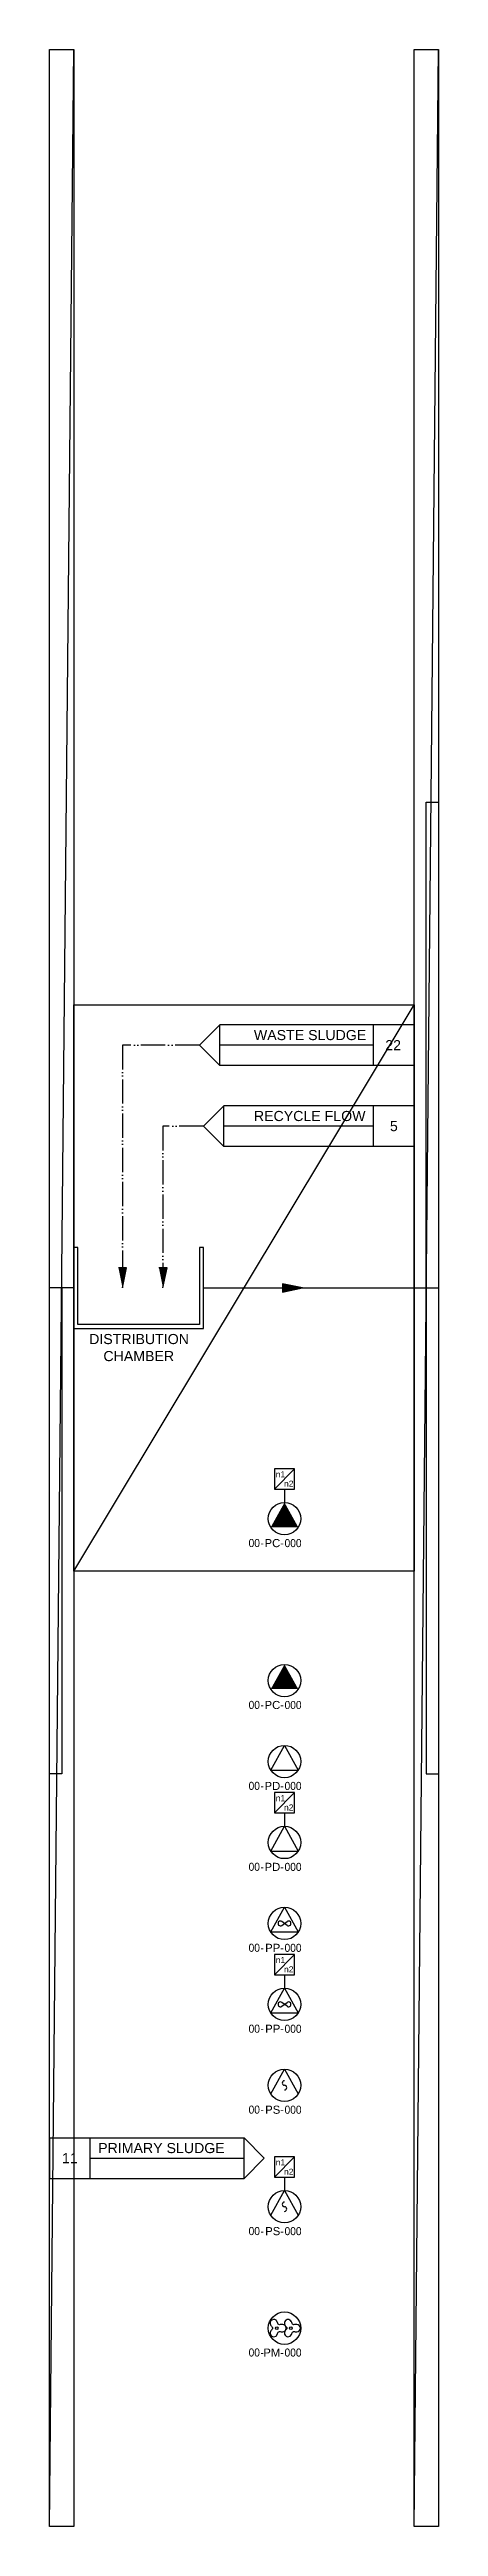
# Model space of a CAD drawing. Extents: x 0 to 288, y 0 to 834.
# Drawn here: x 192 to 288, y 111 to 723 of the extents above; entities that cross this region are included whole.
import ezdxf
from ezdxf.enums import TextEntityAlignment as Align

# ---------------------------------------------------------------- set-up
doc = ezdxf.new("R2010")
doc.units = 0
doc.linetypes.add('ACAD_ISO05W100', pattern=[33, 24, -3, 0, -3, 0, -3])
doc.layers.get('DEFPOINTS').update_dxf_attribs({"color": 10})
for name, color, linetype in [('equipment', 5, 'Continuous'), ('RefAL22WasteSludge$0$Text', 7, 'Continuous'), ('RefAL5Leachate$0$Text', 7, 'Continuous'), ('RefARRawSludge$0$Text', 7, 'Continuous'), ('RefPIDDistChamber$0$Text', 7, 'Continuous'), ('sludge', 19, 'ACAD_ISO05W100'), ('unit', 1, 'Continuous')]:
    doc.layers.add(name, color=color, linetype=linetype)
doc.layers.add('sewer', color=7, linetype='Continuous', true_color=0x1c2600)
doc.styles.add('Organica', font='arial.ttf')
doc.styles.add('RefAL22WasteSludge$0$Organica', font='arial.ttf')
doc.styles.add('RefAL5Leachate$0$Organica', font='arial.ttf')
doc.styles.add('RefARRawSludge$0$Organica', font='arial.ttf')
doc.styles.add('RefPIDDistChamber$0$Organica', font='arial.ttf')
doc.styles.add('RefPIDDistChamber$0$Standard', font='arial.ttf')

# ---------------------------------------------------------------- blocks, each defined once
blk = doc.blocks.new('*U5')
at = {"layer": 'DEFPOINTS'}
blk.add_line((0, -306), (6, 306), dxfattribs=at)
at = {"layer": 'DEFPOINTS', "flags": 128}
blk.add_lwpolyline([(0, 306), (6, 306), (6, -306), (0, -306)], close=True, dxfattribs=at)
blk = doc.blocks.new('*U30')
at = {"layer": 'DEFPOINTS'}
blk.add_line((0, -70), (84, 70), dxfattribs=at)
at = {"layer": 'DEFPOINTS', "flags": 128}
blk.add_lwpolyline([(0, 70), (84, 70), (84, -70), (0, -70)], close=True, dxfattribs=at)
blk = doc.blocks.new('RefARRawSludge$0$RefARRawSludge')
at = {"lineweight": 25, "ltscale": 0.25}
for p, q in [((0, 5), (48, 5)), ((0, 5), (0, -5)), ((10, -5), (10, 5)), ((10, 0), (48, 0)), ((48, -5), (48, 5)), ((48, 5), (53, 0)), ((48, -5), (53, 0)), ((0, -5), (48, -5))]:
    blk.add_line(p, q, dxfattribs=at)
at = {"layer": 'RefARRawSludge$0$Text', "style": 'RefARRawSludge$0$Organica'}
for tag, p in [('ID_001', (3.19, -1.26)), ('NAME_001', (11.77, 1.27))]:
    blk.add_attdef(tag, p, '', height=2.5, dxfattribs=at)
blk = doc.blocks.new('*U4')
at = {"lineweight": 25, "ltscale": 0.25, "flags": 128}
blk.add_lwpolyline([(0, 20), (0, 0), (32, 0), (32, 20), (31, 20), (31, 1), (1, 1), (1, 20)], close=True, dxfattribs=at)
at = {"flags": 1}
for tag, p, height, style in [('WIDTH_001', (-11.86, 37.99), 2, 'RefPIDDistChamber$0$Organica'), ('HEIGHT_001', (-11.86, 35.04), 2, 'RefPIDDistChamber$0$Organica'), ('LENGTH_001', (-11.86, 32.02), 2, 'RefPIDDistChamber$0$Organica'), ('LIQUIDLEVEL_001', (-11.86, 28.93), 2, 'RefPIDDistChamber$0$Organica'), ('TR_NAME1_001', (44.17, 30.61), 2.5, 'RefPIDDistChamber$0$Standard'), ('VOLUME_001', (-11.86, 25.97), 2, 'RefPIDDistChamber$0$Organica')]:
    blk.add_attdef(tag, p, '', height=height, dxfattribs=dict(at, style=style))
at = {"layer": 'RefPIDDistChamber$0$Text', "style": 'RefPIDDistChamber$0$Organica'}
blk.add_attdef('NAME1_001', (15.5, -5.96), '', height=2.5, dxfattribs=at)
blk = doc.blocks.new('RefAL5Leachate$0$RefAL5Leachate')
at = {"lineweight": 25, "ltscale": 0.25}
for p, q in [((-47, 5), (-52, 0)), ((-47, -5), (-52, 0)), ((0, 5), (-47, 5)), ((-47, -5), (-47, 5)), ((-10, 0), (-47, 0)), ((-10, -5), (-10, 5)), ((0, 5), (0, -5)), ((0, -5), (-47, -5))]:
    blk.add_line(p, q, dxfattribs=at)
at = {"layer": 'RefAL5Leachate$0$Text', "style": 'RefAL5Leachate$0$Organica'}
for tag, p in [('Name_001', (-34.94, 1.27)), ('ID_001', (-5.58, -1.25))]:
    blk.add_attdef(tag, p, '', height=2.5, dxfattribs=at)
blk = doc.blocks.new('RefAL22WasteSludge$0$RefAR6WasteSludge')
at = {"lineweight": 25, "ltscale": 0.25}
for p, q in [((5, 5), (0, 0)), ((53, 5), (5, 5)), ((5, -5), (5, 5)), ((43, 0), (5, 0)), ((43, -5), (43, 5)), ((53, 5), (53, -5)), ((5, -5), (0, 0)), ((53, -5), (5, -5))]:
    blk.add_line(p, q, dxfattribs=at)
at = {"layer": 'RefAL22WasteSludge$0$Text', "style": 'RefAL22WasteSludge$0$Organica'}
for tag, p in [('Name_001', (18.04, 1.27)), ('ID_001', (46.82, -1.23))]:
    blk.add_attdef(tag, p, '', height=2.5, dxfattribs=at)
blk = doc.blocks.new('*U32')
for p, q in [((2.5, 12.31), (-2.5, 12.31)), ((-2.5, 12.31), (-2.5, 7.31)), ((-2.5, 7.31), (2.5, 12.31)), ((2.5, 7.31), (2.5, 12.31)), ((-2.5, 7.31), (2.5, 7.31)), ((0, 7.31), (0, 4))]:
    blk.add_line(p, q)
blk.add_circle((0, 0), 4)
blk.add_solid([(-3.4, -2.11), (0, 4), (3.4, -2.11)])
at = {"style": 'Organica'}
for s, p in [('n1', (-2.16, 10.2)), ('n2', (-0.11, 7.9))]:
    blk.add_text(s, height=1.5, dxfattribs=at).set_placement(p)
at = {"char_height": 2, "width": 5.3402, "attachment_point": 6, "line_spacing_factor": 0.9, "style": 'Organica'}
for insert in [(-5.1, -6.03), (-0.2, -6.03)]:
    blk.add_mtext('{\\W0.9;-}', dxfattribs=dict(at, insert=insert))
at = {"style": 'Organica', "flags": 1}
for tag, p in [('PUMP_TYPE', (-13.95, 99.74)), ('NOTE_CHINESE', (-13.95, 93.74)), ('NOTE', (-13.95, 96.74)), ('MATERIAL_IMPELLER', (-13.95, 87.64)), ('MATERIAL_HOUSING', (-13.95, 90.64)), ('INSTALLED_POWER', (-13.95, 81.43)), ('MATERIAL_SCREW', (-13.95, 84.64)), ('CONSUMED_POWER', (-13.95, 78.43)), ('MODEL', (-13.95, 75.32)), ('MANUFACTURE', (-13.95, 72.21)), ('UNIT_CAPACITY', (-13.42, 69.06)), ('SP_CAPACITY', (-13.42, 66.16)), ('UNIT_HEAD', (-13.42, 63.06)), ('INSTALLATION', (-13.42, 56.95)), ('SP_HEAD', (-13.42, 60.06)), ('RUNNINGHOURS', (-13.42, 50.63)), ('STB_DTY', (-13.42, 53.63)), ('FC-MOD', (-13.85, 44.6)), ('FC-MAN', (-13.85, 47.7)), ('DO', (-13.85, 38.6)), ('DI', (-13.85, 41.6)), ('AO', (-13.85, 32.6)), ('AI', (-13.85, 35.6)), ('PROCESSUNITAREA', (-13.85, 23.6)), ('PO', (-13.85, 26.6)), ('PB', (-13.85, 29.6))]:
    blk.add_attdef(tag, text='', height=2, dxfattribs=at).set_placement(p, align=Align.MIDDLE_CENTER)
at = {"style": 'Organica', "width": 0.9}
blk.add_attdef('AREA_CODE', text='', height=2, dxfattribs=at).set_placement((-6.07, -6.01), align=Align.MIDDLE_RIGHT)
at = {"style": 'Organica'}
blk.add_attdef('TAG_ID', text='', height=2, dxfattribs=at).set_placement((-1.04, -6.03), align=Align.MIDDLE_RIGHT)
at = {"style": 'Organica', "width": 0.9, "flags": 8}
blk.add_attdef('TAG', text='', height=2, dxfattribs=at).set_placement((2.11, -6.03), align=Align.MIDDLE_CENTER)
blk = doc.blocks.new('*U33')
blk.add_circle((0, 0), 4)
blk.add_solid([(-3.4, -2.11), (0, 4), (3.4, -2.11)])
at = {"char_height": 2, "width": 5.3402, "attachment_point": 6, "line_spacing_factor": 0.9, "style": 'Organica'}
for insert in [(-5.1, -6.03), (-0.2, -6.03)]:
    blk.add_mtext('{\\W0.9;-}', dxfattribs=dict(at, insert=insert))
at = {"style": 'Organica', "flags": 1}
for tag, p in [('PUMP_TYPE', (-13.95, 99.74)), ('NOTE_CHINESE', (-13.95, 93.74)), ('NOTE', (-13.95, 96.74)), ('MATERIAL_IMPELLER', (-13.95, 87.64)), ('MATERIAL_HOUSING', (-13.95, 90.64)), ('INSTALLED_POWER', (-13.95, 81.43)), ('CONSUMED_POWER', (-13.95, 78.43)), ('MODEL', (-13.95, 75.32)), ('MANUFACTURE', (-13.95, 72.21)), ('UNIT_CAPACITY', (-13.42, 69.06)), ('SP_CAPACITY', (-13.42, 66.16)), ('UNIT_HEAD', (-13.42, 63.06)), ('INSTALLATION', (-13.42, 56.95)), ('SP_HEAD', (-13.42, 60.06)), ('RUNNINGHOURS', (-13.42, 50.63)), ('STB_DTY', (-13.42, 53.63)), ('DO', (-13.85, 38.6)), ('DI', (-13.85, 41.6)), ('PROCESSUNITAREA', (-13.85, 23.6)), ('PO', (-13.85, 26.6))]:
    blk.add_attdef(tag, text='', height=2, dxfattribs=at).set_placement(p, align=Align.MIDDLE_CENTER)
at = {"style": 'Organica', "width": 0.9}
blk.add_attdef('AREA_CODE', text='', height=2, dxfattribs=at).set_placement((-6.07, -6.01), align=Align.MIDDLE_RIGHT)
at = {"style": 'Organica'}
blk.add_attdef('TAG_ID', text='', height=2, dxfattribs=at).set_placement((-1.04, -6.03), align=Align.MIDDLE_RIGHT)
at = {"style": 'Organica', "width": 0.9, "flags": 8}
blk.add_attdef('TAG', text='', height=2, dxfattribs=at).set_placement((2.11, -6.03), align=Align.MIDDLE_CENTER)
blk = doc.blocks.new('*U35')
for p, q in [((-3.4, -2.11), (0, 4)), ((0, 4), (3.4, -2.11)), ((-3.4, -2.11), (3.4, -2.11))]:
    blk.add_line(p, q)
blk.add_circle((0, 0), 4)
at = {"char_height": 2, "width": 5.3402, "attachment_point": 6, "line_spacing_factor": 0.9, "style": 'Organica'}
for insert in [(-5.1, -6.03), (-0.2, -6.03)]:
    blk.add_mtext('{\\W0.9;-}', dxfattribs=dict(at, insert=insert))
at = {"style": 'Organica', "flags": 1}
for tag, p in [('PUMP_TYPE', (-13.95, 99.74)), ('NOTE_CHINESE', (-13.95, 93.74)), ('NOTE', (-13.95, 96.74)), ('MATERIAL_IMPELLER', (-13.95, 87.64)), ('MATERIAL_HOUSING', (-13.95, 90.64)), ('INSTALLED_POWER', (-13.95, 81.43)), ('CONSUMED_POWER', (-13.95, 78.43)), ('MODEL', (-13.95, 75.32)), ('MANUFACTURE', (-13.95, 72.21)), ('UNIT_CAPACITY', (-13.42, 69.06)), ('SP_CAPACITY', (-13.42, 66.16)), ('UNIT_HEAD', (-13.42, 63.06)), ('INSTALLATION', (-13.42, 56.95)), ('SP_HEAD', (-13.42, 60.06)), ('RUNNINGHOURS', (-13.42, 50.63)), ('STB_DTY', (-13.42, 53.63)), ('DO', (-13.85, 38.6)), ('DI', (-13.85, 41.6)), ('PROCESSUNITAREA', (-13.85, 23.6)), ('PO', (-13.85, 26.6))]:
    blk.add_attdef(tag, text='', height=2, dxfattribs=at).set_placement(p, align=Align.MIDDLE_CENTER)
at = {"style": 'Organica', "width": 0.9}
blk.add_attdef('AREA_CODE', text='', height=2, dxfattribs=at).set_placement((-6.07, -6.01), align=Align.MIDDLE_RIGHT)
at = {"style": 'Organica'}
blk.add_attdef('TAG_ID', text='', height=2, dxfattribs=at).set_placement((-1.04, -6.03), align=Align.MIDDLE_RIGHT)
at = {"style": 'Organica', "width": 0.9, "flags": 8}
blk.add_attdef('TAG', text='', height=2, dxfattribs=at).set_placement((2.11, -6.03), align=Align.MIDDLE_CENTER)
blk = doc.blocks.new('*U37')
for p, q in [((2.5, 12.31), (-2.5, 12.31)), ((-2.5, 12.31), (-2.5, 7.31)), ((-2.5, 7.31), (2.5, 12.31)), ((2.5, 7.31), (2.5, 12.31)), ((-2.5, 7.31), (2.5, 7.31)), ((0, 7.31), (0, 4)), ((-3.4, -2.11), (0, 4)), ((0, 4), (3.4, -2.11)), ((-3.4, -2.11), (3.4, -2.11))]:
    blk.add_line(p, q)
blk.add_circle((0, 0), 4)
at = {"style": 'Organica'}
for s, p in [('n1', (-2.16, 10.2)), ('n2', (-0.11, 7.9))]:
    blk.add_text(s, height=1.5, dxfattribs=at).set_placement(p)
at = {"char_height": 2, "width": 5.3402, "attachment_point": 6, "line_spacing_factor": 0.9, "style": 'Organica'}
for insert in [(-5.1, -6.03), (-0.2, -6.03)]:
    blk.add_mtext('{\\W0.9;-}', dxfattribs=dict(at, insert=insert))
at = {"style": 'Organica', "flags": 1}
for tag, p in [('PUMP_TYPE', (-13.95, 99.74)), ('NOTE_CHINESE', (-13.95, 93.74)), ('NOTE', (-13.95, 96.74)), ('MATERIAL_IMPELLER', (-13.95, 87.64)), ('MATERIAL_HOUSING', (-13.95, 90.64)), ('INSTALLED_POWER', (-13.95, 81.43)), ('CONSUMED_POWER', (-13.95, 78.43)), ('MODEL', (-13.95, 75.32)), ('MANUFACTURE', (-13.95, 72.21)), ('UNIT_CAPACITY', (-13.42, 69.06)), ('SP_CAPACITY', (-13.42, 66.16)), ('UNIT_HEAD', (-13.42, 63.06)), ('INSTALLATION', (-13.42, 56.95)), ('SP_HEAD', (-13.42, 60.06)), ('RUNNINGHOURS', (-13.42, 50.63)), ('STB_DTY', (-13.42, 53.63)), ('FC-MOD', (-13.85, 44.6)), ('FC-MAN', (-13.85, 47.7)), ('DO', (-13.85, 38.6)), ('DI', (-13.85, 41.6)), ('AO', (-13.85, 32.6)), ('AI', (-13.85, 35.6)), ('PROCESSUNITAREA', (-13.85, 23.6)), ('PO', (-13.85, 26.6)), ('PB', (-13.85, 29.6))]:
    blk.add_attdef(tag, text='', height=2, dxfattribs=at).set_placement(p, align=Align.MIDDLE_CENTER)
at = {"style": 'Organica', "width": 0.9}
blk.add_attdef('AREA_CODE', text='', height=2, dxfattribs=at).set_placement((-6.07, -6.01), align=Align.MIDDLE_RIGHT)
at = {"style": 'Organica'}
blk.add_attdef('TAG_ID', text='', height=2, dxfattribs=at).set_placement((-1.04, -6.03), align=Align.MIDDLE_RIGHT)
at = {"style": 'Organica', "width": 0.9, "flags": 8}
blk.add_attdef('TAG', text='', height=2, dxfattribs=at).set_placement((2.11, -6.03), align=Align.MIDDLE_CENTER)
blk = doc.blocks.new('*U39')
for p, q in [((-3.4, -2.11), (0, 4)), ((-0.64, -0.48), (0.64, 0.48)), ((0.64, -0.48), (-0.64, 0.48)), ((0, 4), (3.4, -2.11)), ((-3.4, -2.11), (3.4, -2.11))]:
    blk.add_line(p, q)
blk.add_circle((0, 0), 4)
for centre, start, end in [((-1, 0), 53.1301, 306.8699), ((1, 0), 233.1301, 126.8699)]:
    blk.add_arc(centre, 0.6, start, end)
at = {"char_height": 2, "width": 5.3402, "attachment_point": 6, "line_spacing_factor": 0.9, "style": 'Organica'}
for insert in [(-5.1, -6.03), (-0.2, -6.03)]:
    blk.add_mtext('{\\W0.9;-}', dxfattribs=dict(at, insert=insert))
at = {"style": 'Organica', "flags": 1}
for tag, p in [('PUMP_TYPE', (-13.95, 99.74)), ('NOTE_CHINESE', (-13.95, 93.74)), ('NOTE', (-13.95, 96.74)), ('MATERIAL_IMPELLER', (-13.95, 87.64)), ('MATERIAL_HOUSING', (-13.95, 90.64)), ('INSTALLED_POWER', (-13.95, 81.43)), ('CONSUMED_POWER', (-13.95, 78.43)), ('MODEL', (-13.95, 75.32)), ('MANUFACTURE', (-13.95, 72.21)), ('UNIT_CAPACITY', (-13.42, 69.06)), ('SP_CAPACITY', (-13.42, 66.16)), ('UNIT_HEAD', (-13.42, 63.06)), ('INSTALLATION', (-13.42, 56.95)), ('SP_HEAD', (-13.42, 60.06)), ('RUNNINGHOURS', (-13.42, 50.63)), ('STB_DTY', (-13.42, 53.63)), ('DO', (-13.85, 38.6)), ('DI', (-13.85, 41.6)), ('PROCESSUNITAREA', (-13.85, 23.6)), ('PO', (-13.85, 26.6))]:
    blk.add_attdef(tag, text='', height=2, dxfattribs=at).set_placement(p, align=Align.MIDDLE_CENTER)
at = {"style": 'Organica', "width": 0.9}
blk.add_attdef('AREA_CODE', text='', height=2, dxfattribs=at).set_placement((-6.07, -6.01), align=Align.MIDDLE_RIGHT)
at = {"style": 'Organica'}
blk.add_attdef('TAG_ID', text='', height=2, dxfattribs=at).set_placement((-1.04, -6.03), align=Align.MIDDLE_RIGHT)
at = {"style": 'Organica', "width": 0.9, "flags": 8}
blk.add_attdef('TAG', text='', height=2, dxfattribs=at).set_placement((2.11, -6.03), align=Align.MIDDLE_CENTER)
blk = doc.blocks.new('*U41')
for p, q in [((2.5, 12.31), (-2.5, 12.31)), ((-2.5, 12.31), (-2.5, 7.31)), ((-2.5, 7.31), (2.5, 12.31)), ((2.5, 7.31), (2.5, 12.31)), ((-2.5, 7.31), (2.5, 7.31)), ((0, 7.31), (0, 4)), ((-3.4, -2.11), (0, 4)), ((-0.64, -0.48), (0.64, 0.48)), ((0.64, -0.48), (-0.64, 0.48)), ((0, 4), (3.4, -2.11)), ((-3.4, -2.11), (3.4, -2.11))]:
    blk.add_line(p, q)
blk.add_circle((0, 0), 4)
for centre, start, end in [((-1, 0), 53.1301, 306.8699), ((1, 0), 233.1301, 126.8699)]:
    blk.add_arc(centre, 0.6, start, end)
at = {"style": 'Organica'}
for s, p in [('n1', (-2.16, 10.2)), ('n2', (-0.11, 7.9))]:
    blk.add_text(s, height=1.5, dxfattribs=at).set_placement(p)
at = {"char_height": 2, "width": 5.3402, "attachment_point": 6, "line_spacing_factor": 0.9, "style": 'Organica'}
for insert in [(-5.1, -6.03), (-0.2, -6.03)]:
    blk.add_mtext('{\\W0.9;-}', dxfattribs=dict(at, insert=insert))
at = {"style": 'Organica', "flags": 1}
for tag, p in [('PUMP_TYPE', (-13.95, 99.74)), ('NOTE_CHINESE', (-13.95, 93.74)), ('NOTE', (-13.95, 96.74)), ('MATERIAL_IMPELLER', (-13.95, 87.64)), ('MATERIAL_HOUSING', (-13.95, 90.64)), ('INSTALLED_POWER', (-13.95, 81.43)), ('CONSUMED_POWER', (-13.95, 78.43)), ('MODEL', (-13.95, 75.32)), ('MANUFACTURE', (-13.95, 72.21)), ('UNIT_CAPACITY', (-13.42, 69.06)), ('SP_CAPACITY', (-13.42, 66.16)), ('UNIT_HEAD', (-13.42, 63.06)), ('INSTALLATION', (-13.42, 56.95)), ('SP_HEAD', (-13.42, 60.06)), ('RUNNINGHOURS', (-13.42, 50.63)), ('STB_DTY', (-13.42, 53.63)), ('FC-MOD', (-13.85, 44.6)), ('FC-MAN', (-13.85, 47.7)), ('DO', (-13.85, 38.6)), ('DI', (-13.85, 41.6)), ('AO', (-13.85, 32.6)), ('AI', (-13.85, 35.6)), ('PROCESSUNITAREA', (-13.85, 23.6)), ('PO', (-13.85, 26.6)), ('PB', (-13.85, 29.6))]:
    blk.add_attdef(tag, text='', height=2, dxfattribs=at).set_placement(p, align=Align.MIDDLE_CENTER)
at = {"style": 'Organica', "width": 0.9}
blk.add_attdef('AREA_CODE', text='', height=2, dxfattribs=at).set_placement((-6.07, -6.01), align=Align.MIDDLE_RIGHT)
at = {"style": 'Organica'}
blk.add_attdef('TAG_ID', text='', height=2, dxfattribs=at).set_placement((-1.04, -6.03), align=Align.MIDDLE_RIGHT)
at = {"style": 'Organica', "width": 0.9, "flags": 8}
blk.add_attdef('TAG', text='', height=2, dxfattribs=at).set_placement((2.11, -6.03), align=Align.MIDDLE_CENTER)
blk = doc.blocks.new('*U43')
for p, q in [((-3.4, -2.11), (0, 4)), ((0, 4), (3.4, -2.11))]:
    blk.add_line(p, q)
blk.add_circle((0, 0), 4)
for centre, start, end in [((0, 0.57), 90, 270), ((0, -0.57), 270, 90)]:
    blk.add_arc(centre, 0.57, start, end)
at = {"char_height": 2, "width": 5.3402, "attachment_point": 6, "line_spacing_factor": 0.9, "style": 'Organica'}
for insert in [(-5.1, -6.03), (-0.2, -6.03)]:
    blk.add_mtext('{\\W0.9;-}', dxfattribs=dict(at, insert=insert))
at = {"style": 'Organica', "flags": 1}
for tag, p in [('PUMP_TYPE', (-13.95, 99.74)), ('NOTE_CHINESE', (-13.95, 93.74)), ('NOTE', (-13.95, 96.74)), ('MATERIAL_IMPELLER', (-13.95, 87.64)), ('MATERIAL_HOUSING', (-13.95, 90.64)), ('INSTALLED_POWER', (-13.95, 81.43)), ('CONSUMED_POWER', (-13.95, 78.43)), ('MODEL', (-13.95, 75.32)), ('MANUFACTURE', (-13.95, 72.21)), ('UNIT_CAPACITY', (-13.42, 69.06)), ('SP_CAPACITY', (-13.42, 66.16)), ('UNIT_HEAD', (-13.42, 63.06)), ('INSTALLATION', (-13.42, 56.95)), ('SP_HEAD', (-13.42, 60.06)), ('RUNNINGHOURS', (-13.42, 50.63)), ('STB_DTY', (-13.42, 53.63)), ('DO', (-13.85, 38.6)), ('DI', (-13.85, 41.6)), ('PROCESSUNITAREA', (-13.85, 23.6)), ('PO', (-13.85, 26.6))]:
    blk.add_attdef(tag, text='', height=2, dxfattribs=at).set_placement(p, align=Align.MIDDLE_CENTER)
at = {"style": 'Organica', "width": 0.9}
blk.add_attdef('AREA_CODE', text='', height=2, dxfattribs=at).set_placement((-6.07, -6.01), align=Align.MIDDLE_RIGHT)
at = {"style": 'Organica'}
blk.add_attdef('TAG_ID', text='', height=2, dxfattribs=at).set_placement((-1.04, -6.03), align=Align.MIDDLE_RIGHT)
at = {"style": 'Organica', "width": 0.9, "flags": 8}
blk.add_attdef('TAG', text='', height=2, dxfattribs=at).set_placement((2.11, -6.03), align=Align.MIDDLE_CENTER)
blk = doc.blocks.new('*U45')
for p, q in [((2.5, 12.31), (-2.5, 12.31)), ((-2.5, 12.31), (-2.5, 7.31)), ((-2.5, 7.31), (2.5, 12.31)), ((2.5, 7.31), (2.5, 12.31)), ((-2.5, 7.31), (2.5, 7.31)), ((0, 7.31), (0, 4)), ((-3.4, -2.11), (0, 4)), ((0, 4), (3.4, -2.11))]:
    blk.add_line(p, q)
blk.add_circle((0, 0), 4)
for centre, start, end in [((0, 0.57), 90, 270), ((0, -0.57), 270, 90)]:
    blk.add_arc(centre, 0.57, start, end)
at = {"style": 'Organica'}
for s, p in [('n1', (-2.16, 10.2)), ('n2', (-0.11, 7.9))]:
    blk.add_text(s, height=1.5, dxfattribs=at).set_placement(p)
at = {"char_height": 2, "width": 5.3402, "attachment_point": 6, "line_spacing_factor": 0.9, "style": 'Organica'}
for insert in [(-5.1, -6.03), (-0.2, -6.03)]:
    blk.add_mtext('{\\W0.9;-}', dxfattribs=dict(at, insert=insert))
at = {"style": 'Organica', "flags": 1}
for tag, p in [('PUMP_TYPE', (-13.95, 99.74)), ('NOTE_CHINESE', (-13.95, 93.74)), ('NOTE', (-13.95, 96.74)), ('MATERIAL_IMPELLER', (-13.95, 87.64)), ('MATERIAL_HOUSING', (-13.95, 90.64)), ('INSTALLED_POWER', (-13.95, 81.43)), ('CONSUMED_POWER', (-13.95, 78.43)), ('MODEL', (-13.95, 75.32)), ('MANUFACTURE', (-13.95, 72.21)), ('UNIT_CAPACITY', (-13.42, 69.06)), ('SP_CAPACITY', (-13.42, 66.16)), ('UNIT_HEAD', (-13.42, 63.06)), ('INSTALLATION', (-13.42, 56.95)), ('SP_HEAD', (-13.42, 60.06)), ('RUNNINGHOURS', (-13.42, 50.63)), ('STB_DTY', (-13.42, 53.63)), ('FC-MOD', (-13.85, 44.6)), ('FC-MAN', (-13.85, 47.7)), ('DO', (-13.85, 38.6)), ('DI', (-13.85, 41.6)), ('AO', (-13.85, 32.6)), ('AI', (-13.85, 35.6)), ('PROCESSUNITAREA', (-13.85, 23.6)), ('PO', (-13.85, 26.6)), ('PB', (-13.85, 29.6))]:
    blk.add_attdef(tag, text='', height=2, dxfattribs=at).set_placement(p, align=Align.MIDDLE_CENTER)
at = {"style": 'Organica', "width": 0.9}
blk.add_attdef('AREA_CODE', text='', height=2, dxfattribs=at).set_placement((-6.07, -6.01), align=Align.MIDDLE_RIGHT)
at = {"style": 'Organica'}
blk.add_attdef('TAG_ID', text='', height=2, dxfattribs=at).set_placement((-1.04, -6.03), align=Align.MIDDLE_RIGHT)
at = {"style": 'Organica', "width": 0.9, "flags": 8}
blk.add_attdef('TAG', text='', height=2, dxfattribs=at).set_placement((2.11, -6.03), align=Align.MIDDLE_CENTER)
blk = doc.blocks.new('*U47')
for points in [[(-1.86, 1.68, 1), (-3.42, 0.78)], [(-0.5, -0.9, 1), (-0.5, 0.9)], [(1.65, 1.68, 1), (0.09, 0.78)], [(3.01, -0.9, 1), (3.01, 0.9)], [(-3.42, -0.78, 1), (-1.86, -1.68)], [(0.09, -0.78, 1), (1.65, -1.68)]]:
    blk.add_lwpolyline(points, format="xyb")
for centre, radius in [((0, 0), 4), ((-1.92, 0), 0.321), ((1.58, 0), 0.321)]:
    blk.add_circle(centre, radius)
for centre, radius, start, end in [((-0.96, 2.13), 2.8, 207.54381, 224.71906), ((-1.92, 0), 1.04, 171.15529, 188.84471), ((-4.25, 0.23), 2.8, 15.28094, 32.45619), ((-1.92, 0), 1.04, 51.15529, 68.84471), ((-0.56, -1.89), 2.8, 87.54381, 104.71906), ((2.54, 2.13), 2.8, 207.54381, 224.71906), ((1.58, 0), 1.04, 171.15529, 188.84471), ((-0.74, 0.23), 2.8, 15.28094, 32.45619), ((1.58, 0), 1.04, 51.15529, 68.84471), ((2.94, -1.89), 2.8, 87.54381, 104.71906), ((-0.96, -2.13), 2.8, 135.28094, 152.45619), ((-4.25, -0.23), 2.8, 327.54381, 344.71906), ((-1.92, 0), 1.04, 291.15529, 308.84471), ((-0.56, 1.89), 2.8, 255.28094, 272.45619), ((2.54, -2.13), 2.8, 135.28094, 152.45619), ((-0.74, -0.23), 2.8, 327.54381, 344.71906), ((1.58, 0), 1.04, 291.15529, 308.84471), ((2.94, 1.89), 2.8, 255.28094, 272.45619)]:
    blk.add_arc(centre, radius, start, end)
at = {"char_height": 2, "width": 5.3402, "attachment_point": 6, "line_spacing_factor": 0.9, "style": 'Organica'}
for insert in [(-5.1, -6.03), (-0.2, -6.03)]:
    blk.add_mtext('{\\W0.9;-}', dxfattribs=dict(at, insert=insert))
at = {"style": 'Organica', "flags": 1}
for tag, p in [('PUMP_TYPE', (-13.95, 99.74)), ('NOTE_CHINESE', (-13.95, 93.74)), ('NOTE', (-13.95, 96.74)), ('MATERIAL_IMPELLER', (-13.95, 87.64)), ('MATERIAL_HOUSING', (-13.95, 90.64)), ('INSTALLED_POWER', (-13.95, 81.43)), ('CONSUMED_POWER', (-13.95, 78.43)), ('MODEL', (-13.95, 75.32)), ('MANUFACTURE', (-13.95, 72.21)), ('UNIT_CAPACITY', (-13.42, 69.06)), ('SP_CAPACITY', (-13.42, 66.16)), ('UNIT_HEAD', (-13.42, 63.06)), ('INSTALLATION', (-13.42, 56.95)), ('SP_HEAD', (-13.42, 60.06)), ('RUNNINGHOURS', (-13.42, 50.63)), ('STB_DTY', (-13.42, 53.63)), ('DO', (-13.85, 38.6)), ('DI', (-13.85, 41.6)), ('PROCESSUNITAREA', (-13.85, 23.6)), ('PO', (-13.85, 26.6))]:
    blk.add_attdef(tag, text='', height=2, dxfattribs=at).set_placement(p, align=Align.MIDDLE_CENTER)
at = {"style": 'Organica', "width": 0.9}
blk.add_attdef('AREA_CODE', text='', height=2, dxfattribs=at).set_placement((-6.07, -6.01), align=Align.MIDDLE_RIGHT)
at = {"style": 'Organica'}
blk.add_attdef('TAG_ID', text='', height=2, dxfattribs=at).set_placement((-1.04, -6.03), align=Align.MIDDLE_RIGHT)
at = {"style": 'Organica', "width": 0.9, "flags": 8}
blk.add_attdef('TAG', text='', height=2, dxfattribs=at).set_placement((2.11, -6.03), align=Align.MIDDLE_CENTER)

msp = doc.modelspace()

# ---------------------------------------------------------------- hatches: boundary and pattern name
msp.add_hatch(color=256).paths.add_polyline_path([(249.48, 416), (254.48, 417), (249.48, 418)])
at = {"layer": 'sludge', "linetype": 'Continuous'}
h = msp.add_hatch(color=256, dxfattribs=at)
h.dxf.hatch_style = 1
h.paths.add_polyline_path([(211, 422), (209, 422), (210, 417)])
at = {"layer": 'sludge', "ltscale": 0.25}
h = msp.add_hatch(color=256, dxfattribs=at)
h.dxf.hatch_style = 1
h.paths.add_polyline_path([(220, 417), (221, 422), (219, 422)])

# ---------------------------------------------------------------- linework, layer by layer
for points in [[(254.48, 417), (249.48, 418)], [(249.48, 418), (249.48, 416)], [(249.48, 416), (254.48, 417)]]:
    msp.add_lwpolyline(points)
at = {"layer": 'sewer'}
for p, q in [((285, 537), (288, 537)), ((285, 477), (285, 537)), ((285, 417), (285, 477)), ((195, 417), (192, 417)), ((198, 417), (195, 417)), ((195, 417), (195, 357)), ((282, 417), (285, 417)), ((285, 417), (285, 357)), ((285, 417), (288, 417)), ((195, 357), (195, 297)), ((285, 357), (285, 297)), ((195, 297), (192, 297)), ((285, 297), (288, 297))]:
    msp.add_line(p, q, dxfattribs=at)
at = {"layer": 'sewer', "lineweight": 25, "ltscale": 0.25}
msp.add_line((230, 417), (282, 417), dxfattribs=at)
at = {"layer": 'sludge', "lineweight": 25, "ltscale": 0.25}
msp.add_lwpolyline([(229, 477), (210, 477), (210, 417)], dxfattribs=at)
at = {"layer": 'sludge', "ltscale": 0.25}
for points in [[(230, 457), (220, 457), (220, 417)], [(220, 417), (221, 422), (219, 422)]]:
    msp.add_lwpolyline(points, dxfattribs=at)
at = {"layer": 'sludge', "linetype": 'Continuous', "lineweight": 25, "ltscale": 0.25, "flags": 128}
msp.add_lwpolyline([(210, 417), (211, 422), (209, 422)], dxfattribs=at)

# ---------------------------------------------------------------- block references
ref = msp.add_blockref('RefAL22WasteSludge$0$RefAR6WasteSludge', (229, 477))
ref.add_attrib('ID_001', '22', (274.88, 475.74), dxfattribs={"layer": 'RefAL22WasteSludge$0$Text', "height": 2.5, "style": 'RefAL22WasteSludge$0$Organica'})
ref.add_attrib('Name_001', 'WASTE SLUDGE', (242.44, 478.25), dxfattribs={"layer": 'RefAL22WasteSludge$0$Text', "height": 2.5, "style": 'RefAL22WasteSludge$0$Organica'})
ref = msp.add_blockref('RefAL5Leachate$0$RefAL5Leachate', (282, 457))
ref.add_attrib('ID', '5', dxfattribs={"layer": 'RefAL5Leachate$0$Text', "height": 2.5, "style": 'RefAL5Leachate$0$Organica'}).set_placement((277, 457), align=Align.MIDDLE_CENTER)
ref.add_attrib('Name', 'RECYCLE FLOW', dxfattribs={"layer": 'RefAL5Leachate$0$Text', "height": 2.5, "style": 'RefAL5Leachate$0$Organica'}).set_placement((270, 459.5), align=Align.MIDDLE_RIGHT)
ref = msp.add_blockref('RefARRawSludge$0$RefARRawSludge', (192, 202))
ref.add_attrib('ID', '11', dxfattribs={"layer": 'RefARRawSludge$0$Text', "height": 2.5, "style": 'RefARRawSludge$0$Organica'}).set_placement((197, 202), align=Align.MIDDLE_CENTER)
ref.add_attrib('Name', 'PRIMARY SLUDGE', dxfattribs={"layer": 'RefARRawSludge$0$Text', "height": 2.5, "style": 'RefARRawSludge$0$Organica'}).set_placement((204, 204.5), align=Align.MIDDLE_LEFT)
at = {"layer": 'DEFPOINTS'}
for name, p in [('*U5', (192, 417)), ('*U5', (282, 417)), ('*U30', (198, 417))]:
    msp.add_blockref(name, p, dxfattribs=at)
at = {"layer": 'equipment'}
ref = msp.add_blockref('*U32', (250, 360), dxfattribs=at)
ref.add_attrib('TAG', '000', dxfattribs={"layer": '0', "height": 2, "style": 'Organica', "width": 0.9}).set_placement((252.11, 353.97), align=Align.MIDDLE_CENTER)
ref.add_attrib('AREA_CODE', '00', dxfattribs={"layer": '0', "height": 2, "style": 'Organica', "width": 0.9}).set_placement((243.93, 353.99), align=Align.MIDDLE_RIGHT)
ref.add_attrib('TAG_ID', 'PC', dxfattribs={"layer": '0', "height": 2, "style": 'Organica'}).set_placement((248.96, 353.97), align=Align.MIDDLE_RIGHT)
ref = msp.add_blockref('*U33', (250, 320), dxfattribs=at)
ref.add_attrib('TAG', '000', dxfattribs={"layer": '0', "height": 2, "style": 'Organica', "width": 0.9}).set_placement((252.11, 313.97), align=Align.MIDDLE_CENTER)
ref.add_attrib('AREA_CODE', '00', dxfattribs={"layer": '0', "height": 2, "style": 'Organica', "width": 0.9}).set_placement((243.93, 313.99), align=Align.MIDDLE_RIGHT)
ref.add_attrib('TAG_ID', 'PC', dxfattribs={"layer": '0', "height": 2, "style": 'Organica'}).set_placement((248.96, 313.97), align=Align.MIDDLE_RIGHT)
ref = msp.add_blockref('*U35', (250, 300), dxfattribs=at)
ref.add_attrib('TAG', '000', dxfattribs={"layer": '0', "height": 2, "style": 'Organica', "width": 0.9}).set_placement((252.11, 293.97), align=Align.MIDDLE_CENTER)
ref.add_attrib('AREA_CODE', '00', dxfattribs={"layer": '0', "height": 2, "style": 'Organica', "width": 0.9}).set_placement((243.93, 293.99), align=Align.MIDDLE_RIGHT)
ref.add_attrib('TAG_ID', 'PD', dxfattribs={"layer": '0', "height": 2, "style": 'Organica'}).set_placement((248.96, 293.97), align=Align.MIDDLE_RIGHT)
ref = msp.add_blockref('*U37', (250, 280), dxfattribs=at)
ref.add_attrib('TAG', '000', dxfattribs={"layer": '0', "height": 2, "style": 'Organica', "width": 0.9}).set_placement((252.11, 273.97), align=Align.MIDDLE_CENTER)
ref.add_attrib('AREA_CODE', '00', dxfattribs={"layer": '0', "height": 2, "style": 'Organica', "width": 0.9}).set_placement((243.93, 273.99), align=Align.MIDDLE_RIGHT)
ref.add_attrib('TAG_ID', 'PD', dxfattribs={"layer": '0', "height": 2, "style": 'Organica'}).set_placement((248.96, 273.97), align=Align.MIDDLE_RIGHT)
ref = msp.add_blockref('*U39', (250, 260), dxfattribs=at)
ref.add_attrib('TAG', '000', dxfattribs={"layer": '0', "height": 2, "style": 'Organica', "width": 0.9}).set_placement((252.11, 253.97), align=Align.MIDDLE_CENTER)
ref.add_attrib('AREA_CODE', '00', dxfattribs={"layer": '0', "height": 2, "style": 'Organica', "width": 0.9}).set_placement((243.93, 253.99), align=Align.MIDDLE_RIGHT)
ref.add_attrib('TAG_ID', 'PP', dxfattribs={"layer": '0', "height": 2, "style": 'Organica'}).set_placement((248.96, 253.97), align=Align.MIDDLE_RIGHT)
ref = msp.add_blockref('*U41', (250, 240), dxfattribs=at)
ref.add_attrib('TAG', '000', dxfattribs={"layer": '0', "height": 2, "style": 'Organica', "width": 0.9}).set_placement((252.11, 233.97), align=Align.MIDDLE_CENTER)
ref.add_attrib('AREA_CODE', '00', dxfattribs={"layer": '0', "height": 2, "style": 'Organica', "width": 0.9}).set_placement((243.93, 233.99), align=Align.MIDDLE_RIGHT)
ref.add_attrib('TAG_ID', 'PP', dxfattribs={"layer": '0', "height": 2, "style": 'Organica'}).set_placement((248.96, 233.97), align=Align.MIDDLE_RIGHT)
ref = msp.add_blockref('*U43', (250, 220), dxfattribs=at)
ref.add_attrib('TAG', '000', dxfattribs={"layer": '0', "height": 2, "style": 'Organica', "width": 0.9}).set_placement((252.11, 213.97), align=Align.MIDDLE_CENTER)
ref.add_attrib('AREA_CODE', '00', dxfattribs={"layer": '0', "height": 2, "style": 'Organica', "width": 0.9}).set_placement((243.93, 213.99), align=Align.MIDDLE_RIGHT)
ref.add_attrib('TAG_ID', 'PS', dxfattribs={"layer": '0', "height": 2, "style": 'Organica'}).set_placement((248.96, 213.97), align=Align.MIDDLE_RIGHT)
ref = msp.add_blockref('*U45', (250, 190), dxfattribs=at)
ref.add_attrib('TAG', '000', dxfattribs={"layer": '0', "height": 2, "style": 'Organica', "width": 0.9}).set_placement((252.11, 183.97), align=Align.MIDDLE_CENTER)
ref.add_attrib('AREA_CODE', '00', dxfattribs={"layer": '0', "height": 2, "style": 'Organica', "width": 0.9}).set_placement((243.93, 183.99), align=Align.MIDDLE_RIGHT)
ref.add_attrib('TAG_ID', 'PS', dxfattribs={"layer": '0', "height": 2, "style": 'Organica'}).set_placement((248.96, 183.97), align=Align.MIDDLE_RIGHT)
ref = msp.add_blockref('*U47', (250, 160), dxfattribs=at)
ref.add_attrib('TAG', '000', dxfattribs={"layer": '0', "height": 2, "style": 'Organica', "width": 0.9}).set_placement((252.11, 153.97), align=Align.MIDDLE_CENTER)
ref.add_attrib('AREA_CODE', '00', dxfattribs={"layer": '0', "height": 2, "style": 'Organica', "width": 0.9}).set_placement((243.93, 153.99), align=Align.MIDDLE_RIGHT)
ref.add_attrib('TAG_ID', 'PM', dxfattribs={"layer": '0', "height": 2, "style": 'Organica'}).set_placement((248.96, 153.97), align=Align.MIDDLE_RIGHT)
at = {"layer": 'unit'}
ref = msp.add_blockref('*U4', (198, 407), dxfattribs=at)
ref.add_attrib('NAME1_001', 'DISTRIBUTION', (201.77, 403.14), dxfattribs={"layer": 'RefPIDDistChamber$0$Text', "height": 2.5, "style": 'RefPIDDistChamber$0$Organica'})
ref.add_attrib('NAME1_002', 'CHAMBER', (205.29, 398.93), dxfattribs={"layer": 'RefPIDDistChamber$0$Text', "height": 2.5, "style": 'RefPIDDistChamber$0$Organica'})

doc.saveas('drawing.dxf')
